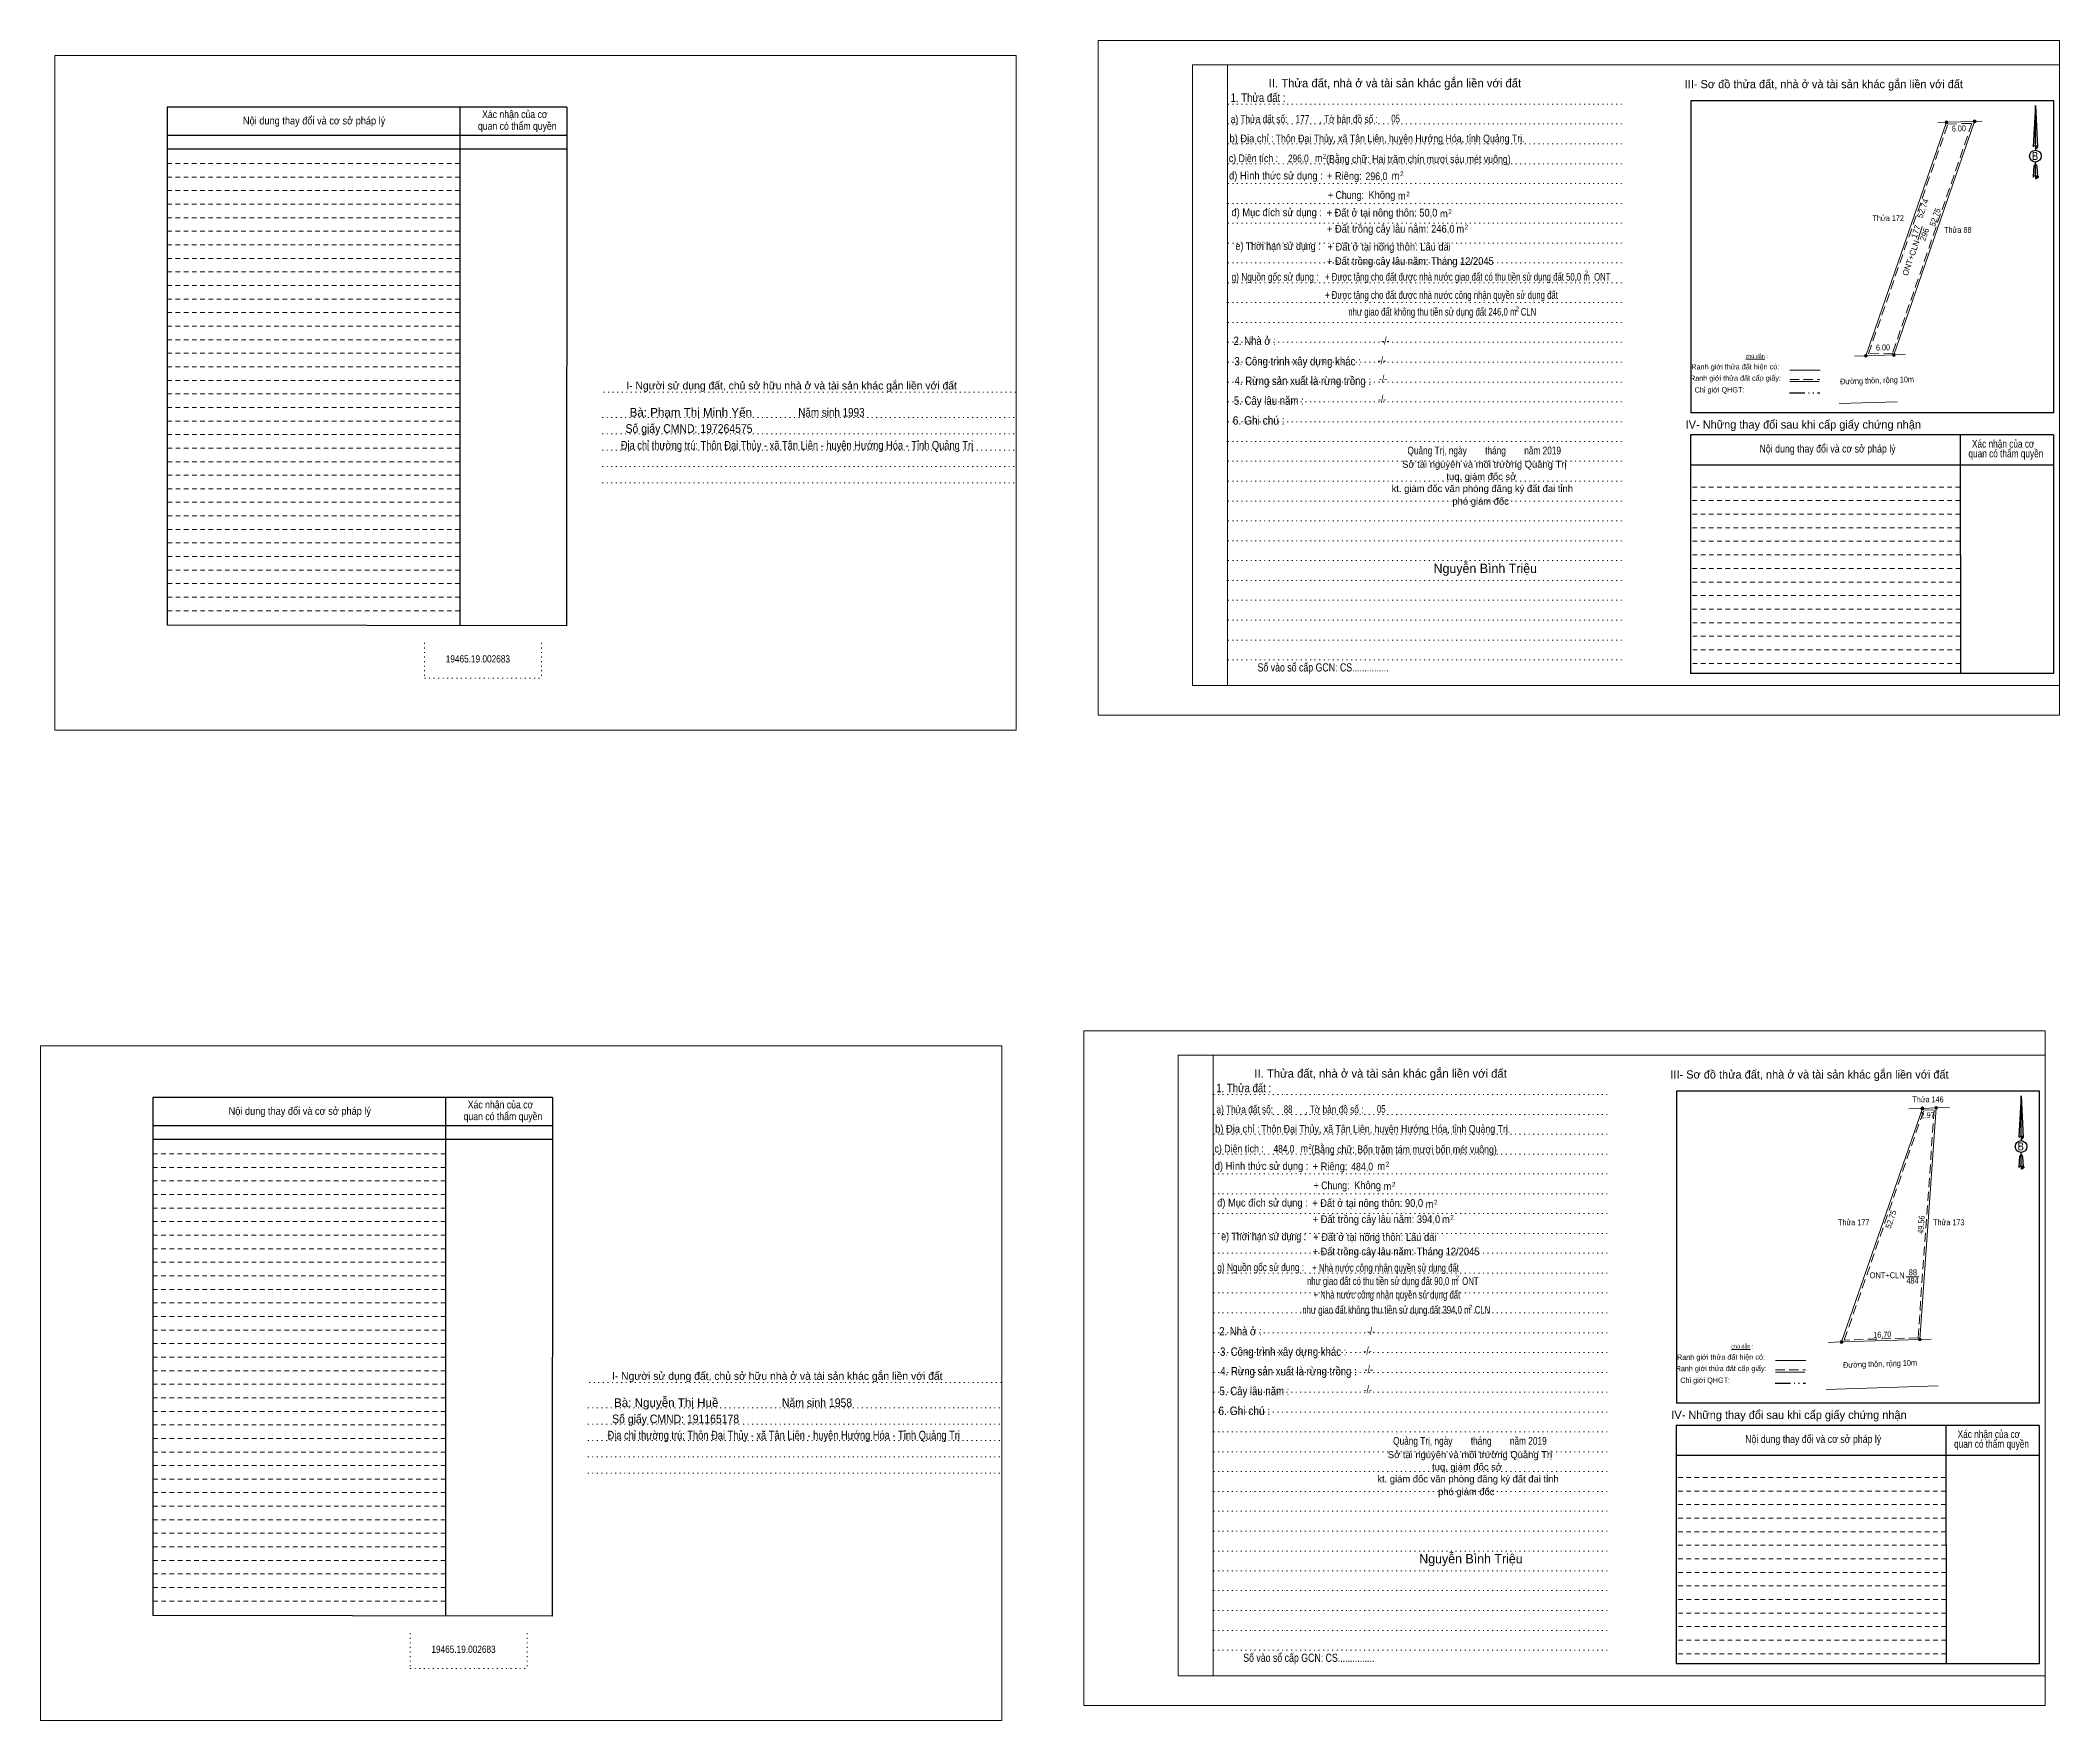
# Model space of a CAD drawing. Header units: metres. Extents: x 550329 to 551621, y 1838551 to 1839359.
# Drawn here: x 551190.3 to 551621.3, y 1838550.9 to 1838909.6 of the extents above; entities that cross this region are included whole.
import ezdxf
from ezdxf.enums import TextEntityAlignment as Align

# ---------------------------------------------------------------- set-up
doc = ezdxf.new("R2010")
doc.units = ezdxf.units.M
doc.header["$LTSCALE"] = 0.65
doc.header["$PDMODE"] = 32
doc.header["$PDSIZE"] = 0.325
for name, pattern in [('DASH_DOUBLE_DOT', [9.2, 5, -1.2, 0.3, -1.2, 0.3, -1.2]), ('DOTTED', [1.5, 0.3, -1.2]), ('MEDIUM_DASHED', [4.5, 3, -1.5]), ('SHORT_DASHED', [2.7, 1.5, -1.2])]:
    doc.linetypes.add(name, pattern=pattern)
for name, color, linetype, lineweight in [('1', 7, 'DOTTED', 13), ('10', 7, 'Continuous', 13), ('18', 7, 'Continuous', 25), ('2', 7, 'SHORT_DASHED', 13), ('28', 7, 'Continuous', 25), ('55', 7, 'Continuous', 13)]:
    doc.layers.add(name, color=color, linetype=linetype, lineweight=lineweight)

msp = doc.modelspace()

# ---------------------------------------------------------------- texts
at = {"layer": '10'}
for s, height, rotation, width, p in [('6.00', 1.25, 1.956, 0.85, (551599.7837, 1838890.1486)), ('52.75', 1.25, 70.937, 0.95, (551595.2852, 1838871.6259)), ('6.00', 1.25, 1.782, 0.85, (551583.6006, 1838843.4042)), ('Đường thôn, rộng 10m', 1.25, 1.782, 0.9, (551582.3106, 1838836.3818)), ('2.97', 1.25, 1.956, 0.85, (551593.1187, 1838679.5478)), ('52.75', 1.25, 70.937, 0.95, (551585.8552, 1838657.7459)), ('49.56', 1.249, 85.939, 0.9, (551592.3414, 1838656.7608)), ('16.70', 1.25, 1.782, 0.85, (551583.4406, 1838632.7169)), ('Đường thôn, rộng 10m', 1.25, 1.782, 0.9, (551582.9606, 1838626.4818))]:
    msp.add_text(s, height=height, rotation=rotation, dxfattribs=dict(at, width=width)).set_placement(p, align=Align.CENTER)
for s, width, p in [('Thửa 172', 0.85, (551584.69, 1838871)), ('Thửa 88', 0.85, (551599.545, 1838868.48)), ('Thửa 146', 0.85, (551593.17, 1838682.91)), ('Thửa 177', 0.85, (551577.32, 1838656.69)), ('Thửa 173', 0.85, (551597.62, 1838656.69)), ('ONT+CLN', 0.95, (551584.46, 1838645.38)), ('484', 0.85, (551589.86, 1838644.21)), ('88', 0.8, (551589.95, 1838646))]:
    msp.add_text(s, height=1.25, dxfattribs=dict(at, width=width)).set_placement(p, align=Align.CENTER)
for s, rotation, p in [('52.74', 70.933, (551592.6639, 1838873.5008)), ('177', 70.922, (551591.165, 1838868.5357)), ('296', 70.922, (551593.012, 1838867.9457)), ('ONT+CLN', 70.922, (551590.1033, 1838862.9307))]:
    msp.add_text(s, height=1.25, rotation=rotation, dxfattribs=at).set_placement(p, align=Align.CENTER)
at = {"layer": '18'}
for s, height, width, p in [('1. Thửa đất :', 1.8, 0.85, (551450.195, 1838896.45)), ('a) Thửa đất số:              , Tờ bản đồ số : ', 1.65, 0.8, (551460.31, 1838891.95)), ('177', 1.65, 0.8, (551459.67, 1838891.99)), ('05', 1.65, 0.75, (551479.555, 1838892.07)), ('b) Địa chỉ : ', 1.65, 0.9, (551449.12, 1838887.83)), ('Thôn Đại Thủy, xã Tân Liên, huyện Hướng Hóa, tỉnh Quảng Trị.', 1.65, 0.85, (551480.515, 1838887.81)), ('c) Diện tích :                                                   ', 1.65, 0.85, (551462.505, 1838883.59)), ('296,0', 1.65, 0.8, (551458.785, 1838883.55)), (' m', 1.65, 0.85, (551462.875, 1838883.63)), ('2', 1, 0.75, (551464.375, 1838884.35)), ('(Bằng chữ: Hai trăm chín mươi sáu mét vuông)', 1.65, 0.85, (551484.415, 1838883.43)), ('B', 1.728, 0.85, (551616.035, 1838884.03)), ('d) Hình thức sử dụng :', 1.65, 0.9, (551454.005, 1838879.89)), ('+ Riêng: ', 1.65, 0.9, (551468.895, 1838879.81)), ('296,0', 1.65, 0.85, (551475.465, 1838879.75)), (' m', 1.65, 0.9, (551479.265, 1838879.87)), ('2', 1, 0.8, (551480.88, 1838880.59)), ('       + Chung:', 1.65, 0.85, (551467.12, 1838875.75)), ('Không', 1.65, 0.9, (551476.63, 1838875.77)), (' m', 1.65, 0.9, (551480.605, 1838875.57)), ('2', 1, 0.8, (551482.2, 1838876.29)), ('đ) Mục đích sử dụng :', 1.65, 0.9, (551454.185, 1838872.05)), ('+ Đất ở tại nông thôn: 50,0', 1.65, 0.9, (551476.645, 1838871.97)), (' m', 1.65, 0.9, (551489.585, 1838871.77)), ('2', 1, 0.8, (551491.18, 1838872.49)), ('+ Đất trồng cây lâu năm: 246,0', 1.65, 0.9, (551478.515, 1838868.53)), (' m', 1.65, 0.9, (551493.075, 1838868.51)), ('2', 1, 0.8, (551494.67, 1838869.23)), ('e) Thời hạn sử dụng :', 1.65, 0.85, (551454.455, 1838864.85)), ('+ Đất trồng cây lâu năm: Tháng 12/2045', 1.65, 0.9, (551482.685, 1838861.63)), ('+ Đất ở tại nông thôn: Lâu dài', 1.65, 0.9, (551478.17, 1838864.71)), ('g) Nguồn gốc sử dụng :', 1.65, 0.8, (551453.82, 1838858.27)), ('+ Được tặng cho đất được nhà nước giao đất có thu tiền sử dụng đất 50,0 m  ONT', 1.65, 0.75, (551494.96, 1838858.28)), ('2', 1, 0.8, (551520.28, 1838859.44)), ('+ Được tặng cho đất được nhà nước công nhận quyền sử dụng đất', 1.65, 0.75, (551489.345, 1838854.4)), ('như giao đất không thu tiền sử dụng đất 246,0 m  CLN', 1.65, 0.75, (551489.515, 1838850.82)), ('2', 1, 0.8, (551505.51, 1838851.77)), ('2. Nhà ở :', 1.8, 0.85, (551449.495, 1838844.55)), ('3. Công trình xây dựng khác :', 1.8, 0.85, (551458.62, 1838840.19)), ('4. Rừng sản xuất là rừng trồng :', 1.8, 0.85, (551459.755, 1838836.01)), ('5. Cây lâu năm :', 1.8, 0.85, (551452.49, 1838831.79)), ('6. Ghi chú :', 1.8, 0.9, (551450.335, 1838827.55)), ('Quảng Trị, ngày        tháng        năm 2019', 1.65, 0.8, (551498.47, 1838821.21)), ('19465.19.002683', 1.55, 0.85, (551283.68, 1838776.79)), ('Số vào sổ cấp GCN: CS...............', 1.75, 0.8, (551464.08, 1838774.87)), ('1. Thửa đất :', 1.8, 0.85, (551447.135, 1838685.07)), ('a) Thửa đất số:              , Tờ bản đồ số : ', 1.65, 0.8, (551457.25, 1838680.57)), ('88', 1.65, 0.75, (551456.605, 1838680.61)), ('05', 1.65, 0.75, (551476.495, 1838680.69)), ('b) Địa chỉ : ', 1.65, 0.9, (551446.06, 1838676.45)), ('Thôn Đại Thủy, xã Tân Liên, huyện Hướng Hóa, tỉnh Quảng Trị.', 1.65, 0.85, (551477.455, 1838676.43)), ('c) Diện tích :                                                   ', 1.65, 0.85, (551459.445, 1838672.21)), ('484,0', 1.65, 0.8, (551455.725, 1838672.17)), ('2', 1, 0.75, (551461.315, 1838672.97)), ('(Bằng chữ: Bốn trăm tám mươi bốn mét vuông)', 1.65, 0.85, (551481.35, 1838672.05)), ('B', 1.728, 0.85, (551612.975, 1838672.65)), ('d) Hình thức sử dụng :', 1.65, 0.9, (551450.945, 1838668.51)), (' m', 1.65, 0.85, (551459.815, 1838672.25)), ('+ Riêng: ', 1.65, 0.9, (551465.835, 1838668.43)), ('484,0', 1.65, 0.85, (551472.405, 1838668.37)), (' m', 1.65, 0.9, (551476.205, 1838668.49)), ('2', 1, 0.8, (551477.82, 1838669.21)), ('       + Chung:', 1.65, 0.85, (551464.06, 1838664.37)), ('Không', 1.65, 0.9, (551473.57, 1838664.39)), (' m', 1.65, 0.9, (551477.545, 1838664.19)), ('2', 1, 0.8, (551479.14, 1838664.91)), ('đ) Mục đích sử dụng :', 1.65, 0.9, (551451.125, 1838660.67)), ('+ Đất ở tại nông thôn: 90,0', 1.65, 0.9, (551473.585, 1838660.59)), (' m', 1.65, 0.9, (551486.525, 1838660.39)), ('2', 1, 0.8, (551488.12, 1838661.11)), ('+ Đất trồng cây lâu năm: 394,0', 1.65, 0.9, (551475.455, 1838657.15)), (' m', 1.65, 0.9, (551490.015, 1838657.13)), ('2', 1, 0.8, (551491.61, 1838657.85)), ('e) Thời hạn sử dụng :', 1.65, 0.85, (551451.395, 1838653.47)), ('+ Đất trồng cây lâu năm: Tháng 12/2045', 1.65, 0.9, (551479.625, 1838650.25)), ('+ Đất ở tại nông thôn: Lâu dài', 1.65, 0.9, (551475.11, 1838653.33)), ('g) Nguồn gốc sử dụng :', 1.65, 0.8, (551450.76, 1838646.89)), ('+ Nhà nước công nhận quyền sử dụng đất ', 1.65, 0.75, (551477.64, 1838646.78)), ('như giao đất có thu tiền sử dụng đất 90,0 m  ONT', 1.65, 0.75, (551478.945, 1838643.94)), ('2', 1, 0.8, (551492.72, 1838644.94)), ('như giao đất không thu tiền sử dụng đất 394,0 m  CLN', 1.65, 0.75, (551479.705, 1838637.8)), ('+ Nhà nước công nhận quyền sử dụng đất ', 1.65, 0.75, (551477.92, 1838641.03)), ('2', 1, 0.8, (551495.55, 1838638.7)), ('2. Nhà ở :', 1.8, 0.85, (551446.435, 1838633.17)), ('3. Công trình xây dựng khác :', 1.8, 0.85, (551455.56, 1838628.81)), ('4. Rừng sản xuất là rừng trồng :', 1.8, 0.85, (551456.695, 1838624.63)), ('5. Cây lâu năm :', 1.8, 0.85, (551449.43, 1838620.41)), ('6. Ghi chú :', 1.8, 0.9, (551447.275, 1838616.17)), ('Quảng Trị, ngày        tháng        năm 2019', 1.65, 0.8, (551495.41, 1838609.83)), ('19465.19.002683', 1.55, 0.85, (551280.62, 1838565.41)), ('Số vào sổ cấp GCN: CS...............', 1.75, 0.8, (551461.02, 1838563.49))]:
    msp.add_text(s, height=height, dxfattribs=dict(at, width=width)).set_placement(p, align=Align.CENTER)
for s, height, p in [('II. Thửa đất, nhà ở và tài sản khác gắn liền với đất', 1.8, (551479.41, 1838899.55)), ('Sở tài nguyên và môi trường Quảng Trị', 1.5, (551498.49, 1838818.35)), ('tuq. giám đốc sở', 1.5, (551497.86, 1838815.73)), ('kt. giám đốc văn phòng đăng ký đất đai tỉnh', 1.5, (551498.055, 1838813.17)), ('phó giám đốc', 1.5, (551497.705, 1838810.45)), ('Nguyễn Bình Triệu', 1.98, (551498.695, 1838795.89)), ('II. Thửa đất, nhà ở và tài sản khác gắn liền với đất', 1.8, (551476.35, 1838688.17)), ('Sở tài nguyên và môi trường Quảng Trị', 1.5, (551495.43, 1838606.97)), ('tuq. giám đốc sở', 1.5, (551494.8, 1838604.35)), ('kt. giám đốc văn phòng đăng ký đất đai tỉnh', 1.5, (551494.995, 1838601.79)), ('phó giám đốc', 1.5, (551494.645, 1838599.07)), ('Nguyễn Bình Triệu', 1.98, (551495.635, 1838584.51))]:
    msp.add_text(s, height=height, dxfattribs=at).set_placement(p, align=Align.CENTER)
at = {"layer": '2'}
for s, width, p in [('Nội dung thay đổi và cơ sở pháp lý', 0.9, (551248.74, 1838891.63)), ('Nội dung thay đổi và cơ sở pháp lý', 0.9, (551248.74, 1838891.63)), ('Xác nhận của cơ', 0.85, (551291.575, 1838892.99)), ('Xác nhận của cơ', 0.85, (551291.575, 1838892.99)), (' quan có thẩm quyền', 0.85, (551291.835, 1838890.49)), (' quan có thẩm quyền', 0.85, (551291.835, 1838890.49)), ('Xác nhận của cơ', 0.85, (551288.515, 1838681.61)), ('Xác nhận của cơ', 0.85, (551288.515, 1838681.61)), ('Nội dung thay đổi và cơ sở pháp lý', 0.9, (551245.68, 1838680.25)), ('Nội dung thay đổi và cơ sở pháp lý', 0.9, (551245.68, 1838680.25)), (' quan có thẩm quyền', 0.85, (551288.775, 1838679.11)), (' quan có thẩm quyền', 0.85, (551288.775, 1838679.11))]:
    msp.add_text(s, height=1.63, dxfattribs=dict(at, width=width)).set_placement(p, align=Align.CENTER)
at = {"layer": '28'}
for s, height, p in [('III- Sơ đồ thửa đất, nhà ở và tài sản khác gắn liền với đất', 1.75, (551570.95, 1838899.37)), ('I- Người sử dụng đất, chủ sở hữu nhà ở và tài sản khác gắn liền với đất', 1.653, (551350.635, 1838835.07)), ('Bà: Phạm Thị Minh Yến', 1.85, (551329.12, 1838829.27)), ('IV- Những thay đổi sau khi cấp giấy chứng nhận', 1.75, (551566.575, 1838826.71)), ('III- Sơ đồ thửa đất, nhà ở và tài sản khác gắn liền với đất', 1.75, (551567.89, 1838687.99)), ('I- Người sử dụng đất, chủ sở hữu nhà ở và tài sản khác gắn liền với đất', 1.653, (551347.575, 1838623.69)), ('Bà: Nguyễn Thị Huề', 1.85, (551323.88, 1838617.9)), ('IV- Những thay đổi sau khi cấp giấy chứng nhận', 1.75, (551563.515, 1838615.33))]:
    msp.add_text(s, height=height, dxfattribs=at).set_placement(p, align=Align.CENTER)
for s, height, width, p in [('-/-', 1.65, 0.85, (551477.365, 1838844.65)), ('-/-', 1.65, 0.85, (551476.625, 1838840.45)), ('-/-', 1.65, 0.85, (551476.885, 1838836.51)), ('-/-', 1.65, 0.85, (551476.675, 1838832.19)), ('Năm sinh 1993', 1.85, 0.85, (551359.135, 1838829.26)), ('Số giấy CMND: 197264575', 1.85, 0.9, (551328.75, 1838825.8)), ('Xác nhận của cơ', 1.65, 0.8, (551609.225, 1838822.65)), ('Địa chỉ thường trú: Thôn Đại Thủy - xã Tân Liên - huyện Hướng Hóa - Tỉnh Quảng Trị', 1.85, 0.8, (551351.785, 1838822.23)), ('Nội dung thay đổi và cơ sở pháp lý', 1.65, 0.85, (551571.74, 1838821.61)), (' quan có thẩm quyền', 1.65, 0.8, (551609.555, 1838820.57)), ('-/-', 1.65, 0.85, (551474.305, 1838633.27)), ('-/-', 1.65, 0.85, (551473.565, 1838629.07)), ('-/-', 1.65, 0.85, (551473.825, 1838625.13)), ('-/-', 1.65, 0.85, (551473.615, 1838620.81)), ('Năm sinh 1958', 1.85, 0.9, (551356.07, 1838617.88)), ('Số giấy CMND: 191165178', 1.85, 0.9, (551325.89, 1838614.42)), ('Địa chỉ thường trú: Thôn Đại Thủy - xã Tân Liên - huyện Hướng Hóa - Tỉnh Quảng Trị', 1.85, 0.8, (551348.965, 1838610.95)), ('Nội dung thay đổi và cơ sở pháp lý', 1.65, 0.85, (551568.68, 1838610.23)), (' quan có thẩm quyền', 1.65, 0.8, (551606.495, 1838609.19)), ('Xác nhận của cơ', 1.65, 0.8, (551606.165, 1838611.27))]:
    msp.add_text(s, height=height, dxfattribs=dict(at, width=width)).set_placement(p, align=Align.CENTER)
at = {"layer": '55'}
for p in [(551556.6148, 1838841.7688), (551553.5548, 1838630.3888)]:
    msp.add_text('chú dẫn :', height=0.8323, rotation=359.976, dxfattribs=at).set_placement(p, align=Align.CENTER)
at = {"layer": '55', "width": 0.9}
for s, height, p in [('Ranh giới thửa đất cấp giấy:', 1.12, (551552.0938, 1838836.9281)), ('Ranh giới thửa đất hiện có:', 1.13, (551552.0538, 1838839.3476)), ('Chỉ giới QHGT:', 1.125, (551548.6888, 1838834.4204)), ('Ranh giới thửa đất cấp giấy:', 1.12, (551549.0338, 1838625.5481)), ('Ranh giới thửa đất hiện có:', 1.13, (551548.9938, 1838627.9676)), ('Chỉ giới QHGT:', 1.125, (551545.6288, 1838623.0404))]:
    msp.add_text(s, height=height, rotation=0.127, dxfattribs=at).set_placement(p, align=Align.CENTER)

# ---------------------------------------------------------------- hatches: boundary and pattern name
at = {"layer": '10'}
for points in [[(551597.43, 1838892.09, 1), (551596.83, 1838892.09, 1)], [(551603.43, 1838892.29, 1), (551602.83, 1838892.29, 1)], [(551580.2, 1838842.24, 1), (551579.6, 1838842.24, 1)], [(551586.2, 1838842.43, 1), (551585.6, 1838842.43, 1)], [(551592.28, 1838681.62, 1), (551591.68, 1838681.62, 1)], [(551595.24, 1838681.72, 1), (551594.64, 1838681.72, 1)], [(551575.05, 1838631.76, 1), (551574.45, 1838631.76, 1)], [(551591.73, 1838632.28, 1), (551591.13, 1838632.28, 1)]]:
    msp.add_hatch(color=256, dxfattribs=at).paths.add_polyline_path(points)

# ---------------------------------------------------------------- linework, layer by layer
at = {"layer": '1', "linetype": 'Continuous'}
for p, q in [((551436.17, 1838904.37), (551621.27, 1838904.37)), ((551436.17, 1838904.37), (551436.17, 1838771.87)), ((551621.27, 1838904.37), (551621.27, 1838770.75)), ((551436.17, 1838771.87), (551621.27, 1838771.87)), ((551433.11, 1838692.99), (551618.21, 1838692.99)), ((551433.11, 1838692.99), (551433.11, 1838560.49)), ((551618.21, 1838692.99), (551618.21, 1838559.37)), ((551433.11, 1838560.49), (551618.21, 1838560.49))]:
    msp.add_line(p, q, dxfattribs=at)
at = {"layer": '1'}
for p, q in [((551443.67, 1838904.37), (551443.67, 1838771.87)), ((551443.67, 1838904.37), (551443.67, 1838771.87)), ((551443.75, 1838895.95), (551528.29, 1838895.95)), ((551443.75, 1838891.73), (551528.29, 1838891.73)), ((551443.75, 1838887.49), (551528.29, 1838887.49)), ((551443.75, 1838883.25), (551528.29, 1838883.25)), ((551443.75, 1838879.01), (551528.29, 1838879.01)), ((551443.75, 1838874.77), (551528.29, 1838874.77)), ((551443.75, 1838870.55), (551528.29, 1838870.55)), ((551443.75, 1838866.31), (551528.29, 1838866.31)), ((551443.75, 1838862.07), (551528.29, 1838862.07)), ((551443.75, 1838857.83), (551528.29, 1838857.83)), ((551443.75, 1838853.61), (551528.29, 1838853.61)), ((551443.75, 1838849.37), (551528.29, 1838849.37)), ((551443.75, 1838845.13), (551528.29, 1838845.13)), ((551443.75, 1838840.89), (551528.29, 1838840.89)), ((551310.5, 1838834.51), (551398.56, 1838834.51)), ((551443.75, 1838836.65), (551528.29, 1838836.65)), ((551310.21, 1838829.11), (551398.26, 1838829.11)), ((551443.75, 1838832.43), (551528.29, 1838832.43)), ((551310.21, 1838825.61), (551398.26, 1838825.61)), ((551443.75, 1838828.19), (551528.29, 1838828.19)), ((551310.21, 1838822.11), (551398.26, 1838822.11)), ((551443.75, 1838823.95), (551528.29, 1838823.95)), ((551310.21, 1838818.61), (551398.26, 1838818.61)), ((551443.75, 1838819.73), (551528.29, 1838819.73)), ((551310.21, 1838815.11), (551398.26, 1838815.11)), ((551443.75, 1838815.49), (551528.29, 1838815.49)), ((551443.75, 1838811.23), (551528.29, 1838811.23)), ((551443.75, 1838807.01), (551528.29, 1838807.01)), ((551443.75, 1838802.79), (551528.29, 1838802.79)), ((551443.75, 1838798.53), (551528.29, 1838798.53)), ((551443.75, 1838794.29), (551528.29, 1838794.29)), ((551443.75, 1838790.07), (551528.29, 1838790.07)), ((551443.75, 1838785.83), (551528.29, 1838785.83)), ((551443.75, 1838781.59), (551528.29, 1838781.59)), ((551272.28, 1838780.97), (551272.28, 1838773.47)), ((551297.26, 1838780.97), (551297.26, 1838773.47)), ((551443.75, 1838777.35), (551528.29, 1838777.35)), ((551272.28, 1838773.47), (551297.26, 1838773.47)), ((551440.61, 1838692.99), (551440.61, 1838560.49)), ((551440.61, 1838692.99), (551440.61, 1838560.49)), ((551440.69, 1838684.57), (551525.23, 1838684.57)), ((551440.69, 1838680.35), (551525.23, 1838680.35)), ((551440.69, 1838676.11), (551525.23, 1838676.11)), ((551440.69, 1838671.87), (551525.23, 1838671.87)), ((551440.69, 1838667.63), (551525.23, 1838667.63)), ((551440.69, 1838663.39), (551525.23, 1838663.39)), ((551440.69, 1838659.17), (551525.23, 1838659.17)), ((551440.69, 1838654.93), (551525.23, 1838654.93)), ((551440.69, 1838650.69), (551525.23, 1838650.69)), ((551440.69, 1838646.45), (551525.23, 1838646.45)), ((551440.69, 1838642.23), (551525.23, 1838642.23)), ((551440.69, 1838637.99), (551525.23, 1838637.99)), ((551440.69, 1838633.75), (551525.23, 1838633.75)), ((551440.69, 1838629.51), (551525.23, 1838629.51)), ((551307.44, 1838623.13), (551395.5, 1838623.13)), ((551440.69, 1838625.27), (551525.23, 1838625.27)), ((551307.15, 1838617.73), (551395.2, 1838617.73)), ((551440.69, 1838621.05), (551525.23, 1838621.05)), ((551307.15, 1838614.23), (551395.2, 1838614.23)), ((551440.69, 1838616.81), (551525.23, 1838616.81)), ((551307.15, 1838610.73), (551395.2, 1838610.73)), ((551440.69, 1838612.57), (551525.23, 1838612.57)), ((551307.15, 1838607.23), (551395.2, 1838607.23)), ((551440.69, 1838608.35), (551525.23, 1838608.35)), ((551307.15, 1838603.73), (551395.2, 1838603.73)), ((551440.69, 1838604.11), (551525.23, 1838604.11)), ((551440.69, 1838599.85), (551525.23, 1838599.85)), ((551440.69, 1838595.63), (551525.23, 1838595.63)), ((551440.69, 1838591.41), (551525.23, 1838591.41)), ((551440.69, 1838587.15), (551525.23, 1838587.15)), ((551440.69, 1838582.91), (551525.23, 1838582.91)), ((551440.69, 1838578.69), (551525.23, 1838578.69)), ((551440.69, 1838574.45), (551525.23, 1838574.45)), ((551440.69, 1838570.21), (551525.23, 1838570.21)), ((551269.22, 1838569.59), (551269.22, 1838562.09)), ((551294.2, 1838569.59), (551294.2, 1838562.09)), ((551440.69, 1838565.97), (551525.23, 1838565.97)), ((551269.22, 1838562.09), (551294.2, 1838562.09))]:
    msp.add_line(p, q, dxfattribs=at)
at = {"layer": '1', "linetype": 'Continuous'}
for points in [[(551193.37, 1838762.33), (551398.57, 1838762.33), (551398.57, 1838906.33), (551193.37, 1838906.33)], [(551193.37, 1838906.33), (551398.57, 1838906.33), (551398.57, 1838762.33), (551193.37, 1838762.33)], [(551193.37, 1838762.33), (551398.57, 1838762.33), (551398.57, 1838906.33), (551193.37, 1838906.33)], [(551416.07, 1838765.57), (551621.27, 1838765.57), (551621.27, 1838909.57), (551416.07, 1838909.57)], [(551443.67, 1838904.37), (551621.27, 1838904.37), (551621.27, 1838771.87), (551443.67, 1838771.87)], [(551413.01, 1838554.19), (551618.21, 1838554.19), (551618.21, 1838698.19), (551413.01, 1838698.19)], [(551190.31, 1838550.95), (551395.51, 1838550.95), (551395.51, 1838694.95), (551190.31, 1838694.95)], [(551190.31, 1838694.95), (551395.51, 1838694.95), (551395.51, 1838550.95), (551190.31, 1838550.95)], [(551190.31, 1838550.95), (551395.51, 1838550.95), (551395.51, 1838694.95), (551190.31, 1838694.95)], [(551440.61, 1838692.99), (551618.21, 1838692.99), (551618.21, 1838560.49), (551440.61, 1838560.49)]]:
    msp.add_lwpolyline(points, close=True, dxfattribs=at)
at = {"layer": '10'}
for p, q in [((551579.9, 1838842.24), (551597.13, 1838892.09)), ((551597.13, 1838892.09), (551595.31, 1838892.03)), ((551603.13, 1838892.29), (551604.72, 1838892.34)), ((551591.94, 1838869.84), (551591.02, 1838866.96)), ((551579.9, 1838842.24), (551577.52, 1838842.16)), ((551579.9, 1838842.24), (551585.9, 1838842.43)), ((551588.28, 1838842.5), (551585.9, 1838842.43)), ((551586.6, 1838832.45), (551574.21, 1838832.06)), ((551591.43, 1838632.28), (551594.94, 1838681.72)), ((551591.98, 1838681.62), (551594.94, 1838681.72)), ((551594.94, 1838681.72), (551597.78, 1838681.82)), ((551588.52, 1838645.67), (551591.24, 1838645.67)), ((551571.87, 1838631.67), (551574.75, 1838631.76)), ((551591.43, 1838632.28), (551574.75, 1838631.76)), ((551593.86, 1838632.36), (551591.43, 1838632.28)), ((551595.38, 1838622.39), (551571.47, 1838621.65))]:
    msp.add_line(p, q, dxfattribs=at)
at = {"layer": '10', "linetype": 'MEDIUM_DASHED'}
for points in [[(551602.56, 1838891.87), (551585.61, 1838842.82), (551580.47, 1838842.66), (551597.42, 1838891.7)], [(551594.51, 1838681.31), (551591.06, 1838632.67), (551575.32, 1838632.18), (551592.27, 1838681.23)]]:
    msp.add_lwpolyline(points, close=True, dxfattribs=at)
at = {"layer": '10'}
for points in [[(551597.13, 1838892.09), (551603.13, 1838892.29), (551585.9, 1838842.43)], [(551589.06, 1838681.52), (551591.98, 1838681.62), (551574.75, 1838631.76)]]:
    msp.add_lwpolyline(points, dxfattribs=at)
for centre in [(551597.13, 1838892.09), (551603.13, 1838892.29), (551579.9, 1838842.24), (551585.9, 1838842.43), (551591.98, 1838681.62), (551594.94, 1838681.72), (551574.75, 1838631.76), (551591.43, 1838632.28)]:
    msp.add_circle(centre, 0.3, dxfattribs=at)
at = {"layer": '18'}
for p, q in [((551616.09, 1838895.67), (551616.55, 1838886.81)), ((551616.09, 1838895.67), (551616.55, 1838886.81)), ((551616.09, 1838895.67), (551616.55, 1838886.81)), ((551615.71, 1838888.21), (551615.63, 1838886.83)), ((551616.09, 1838887.11), (551616.09, 1838886.77)), ((551616.09, 1838886.77), (551616.09, 1838886.51)), ((551616.09, 1838886.51), (551616.09, 1838886.17)), ((551616.09, 1838886.51), (551616.09, 1838886.17)), ((551616.09, 1838886.51), (551616.09, 1838886.17)), ((551616.55, 1838886.81), (551616.55, 1838886.83)), ((551616.09, 1838883.21), (551616.09, 1838883.61)), ((551616.09, 1838883.21), (551616.09, 1838883.61)), ((551616.09, 1838883.21), (551616.09, 1838883.61)), ((551616.09, 1838883.21), (551616.43, 1838882.71)), ((551616.09, 1838883.21), (551616.43, 1838882.71)), ((551616.09, 1838883.21), (551616.43, 1838882.71)), ((551616.09, 1838880.71), (551616.09, 1838880.37)), ((551616.43, 1838882.71), (551616.55, 1838880.41)), ((551616.43, 1838882.71), (551616.55, 1838880.41)), ((551616.43, 1838882.71), (551616.55, 1838880.41)), ((551616.09, 1838880.37), (551616.09, 1838880.11)), ((551613.03, 1838684.29), (551613.49, 1838675.43)), ((551613.03, 1838684.29), (551613.49, 1838675.43)), ((551613.03, 1838684.29), (551613.49, 1838675.43)), ((551612.65, 1838676.83), (551612.57, 1838675.45)), ((551613.03, 1838675.73), (551613.03, 1838675.39)), ((551613.03, 1838675.39), (551613.03, 1838675.13)), ((551613.03, 1838675.13), (551613.03, 1838674.79)), ((551613.03, 1838675.13), (551613.03, 1838674.79)), ((551613.03, 1838675.13), (551613.03, 1838674.79)), ((551613.49, 1838675.43), (551613.49, 1838675.45)), ((551613.03, 1838671.83), (551613.03, 1838672.23)), ((551613.03, 1838671.83), (551613.03, 1838672.23)), ((551613.03, 1838671.83), (551613.03, 1838672.23)), ((551613.03, 1838671.83), (551613.37, 1838671.33)), ((551613.03, 1838671.83), (551613.37, 1838671.33)), ((551613.03, 1838671.83), (551613.37, 1838671.33)), ((551613.03, 1838669.33), (551613.03, 1838668.99)), ((551613.37, 1838671.33), (551613.49, 1838669.03)), ((551613.37, 1838671.33), (551613.49, 1838669.03)), ((551613.37, 1838671.33), (551613.49, 1838669.03)), ((551613.03, 1838668.99), (551613.03, 1838668.73))]:
    msp.add_line(p, q, dxfattribs=at)
for points in [[(551616.09, 1838887.11), (551616.09, 1838895.67), (551615.71, 1838888.21)], [(551616.09, 1838880.71), (551616.09, 1838883.21), (551615.75, 1838882.71), (551615.71, 1838881.77), (551615.63, 1838880.41)], [(551613.03, 1838675.73), (551613.03, 1838684.29), (551612.65, 1838676.83)], [(551613.03, 1838669.33), (551613.03, 1838671.83), (551612.69, 1838671.33), (551612.65, 1838670.39), (551612.57, 1838669.03)]]:
    msp.add_lwpolyline(points, dxfattribs=at)
for centre in [(551616.1036, 1838884.8597), (551613.0436, 1838673.4797)]:
    msp.add_ellipse(centre, major_axis=(0, 1.258), ratio=0.983453, dxfattribs=at)
for centre, start_param, end_param in [((551616.104, 1838886.7982), 1.57079633, 3.07445202), ((551616.104, 1838886.7982), 0.06714063, 1.57079633), ((551616.104, 1838886.7982), 4.71238898, 6.28318531), ((551616.104, 1838880.3777), 2.49106941, 3.07427841), ((551616.104, 1838880.3777), 1.57079633, 2.49106941), ((551616.104, 1838880.3777), 0.06714063, 1.57079633), ((551616.104, 1838880.3777), 4.71238898, 6.28318531), ((551613.044, 1838675.4182), 1.57079633, 3.07445202), ((551613.044, 1838675.4182), 0.06714063, 1.57079633), ((551613.044, 1838675.4182), 4.71238898, 6.28318531), ((551613.044, 1838668.9977), 1.57079633, 2.49106941), ((551613.044, 1838668.9977), 0.06714063, 1.57079633), ((551613.044, 1838668.9977), 2.49106941, 3.07427841), ((551613.044, 1838668.9977), 4.71238898, 6.28318531)]:
    msp.add_ellipse(centre, major_axis=(0.4535, 0), ratio=0.655448, start_param=start_param, end_param=end_param, dxfattribs=at)
for p in [(551616.55, 1838880.41), (551613.49, 1838669.03)]:
    msp.add_point(p, dxfattribs=at)
at = {"layer": '2', "linetype": 'Continuous', "lineweight": 25}
for p, q in [((551302.64, 1838895.29), (551217.37, 1838895.29)), ((551217.37, 1838895.29), (551217.37, 1838784.77)), ((551279.8, 1838895.29), (551279.83, 1838784.69)), ((551302.64, 1838889.25), (551217.48, 1838889.25)), ((551302.64, 1838886.37), (551217.48, 1838886.37)), ((551299.58, 1838683.91), (551214.31, 1838683.91)), ((551214.31, 1838683.91), (551214.31, 1838573.39)), ((551276.74, 1838683.91), (551276.77, 1838573.31)), ((551299.58, 1838677.87), (551214.42, 1838677.87)), ((551299.58, 1838674.99), (551214.42, 1838674.99))]:
    msp.add_line(p, q, dxfattribs=at)
at = {"layer": '2'}
for p, q in [((551279.8, 1838883.29), (551217.36, 1838883.29)), ((551279.8, 1838880.41), (551217.36, 1838880.41)), ((551279.8, 1838880.41), (551217.37, 1838880.41)), ((551279.8, 1838877.51), (551217.37, 1838877.51)), ((551279.8, 1838874.61), (551217.37, 1838874.61)), ((551279.8, 1838871.73), (551217.37, 1838871.73)), ((551279.8, 1838868.83), (551217.37, 1838868.83)), ((551279.8, 1838865.95), (551217.37, 1838865.95)), ((551279.81, 1838863.05), (551217.37, 1838863.05)), ((551279.81, 1838860.15), (551217.37, 1838860.15)), ((551279.81, 1838857.27), (551217.37, 1838857.27)), ((551279.82, 1838854.37), (551217.37, 1838854.37)), ((551279.82, 1838851.47), (551217.37, 1838851.47)), ((551279.82, 1838848.59), (551217.37, 1838848.59)), ((551279.82, 1838845.69), (551217.37, 1838845.69)), ((551279.82, 1838842.81), (551217.37, 1838842.81)), ((551279.82, 1838839.91), (551217.37, 1838839.91)), ((551279.82, 1838837.01), (551217.37, 1838837.01)), ((551279.82, 1838834.13), (551217.37, 1838834.13)), ((551279.82, 1838831.23), (551217.37, 1838831.23)), ((551279.82, 1838828.33), (551217.37, 1838828.33)), ((551279.82, 1838825.45), (551217.37, 1838825.45)), ((551279.83, 1838822.55), (551217.37, 1838822.55)), ((551279.83, 1838819.65), (551217.37, 1838819.65)), ((551279.83, 1838816.77), (551217.37, 1838816.77)), ((551279.83, 1838813.87), (551217.37, 1838813.87)), ((551279.84, 1838810.99), (551217.37, 1838810.99)), ((551279.84, 1838808.09), (551217.37, 1838808.09)), ((551600.05, 1838811.33), (551542.47, 1838811.33)), ((551600.05, 1838808.43), (551542.47, 1838808.43)), ((551279.84, 1838805.19), (551217.37, 1838805.19)), ((551600.05, 1838805.53), (551542.47, 1838805.53)), ((551279.84, 1838802.31), (551217.37, 1838802.31)), ((551279.84, 1838799.41), (551217.37, 1838799.41)), ((551600.05, 1838802.65), (551542.47, 1838802.65)), ((551600.07, 1838799.75), (551542.47, 1838799.75)), ((551279.84, 1838796.51), (551217.37, 1838796.51)), ((551600.07, 1838796.87), (551542.47, 1838796.87)), ((551279.84, 1838793.63), (551217.37, 1838793.63)), ((551279.84, 1838790.73), (551217.37, 1838790.73)), ((551600.07, 1838793.97), (551542.47, 1838793.97)), ((551600.07, 1838791.07), (551542.47, 1838791.07)), ((551279.84, 1838787.85), (551217.37, 1838787.85)), ((551600.07, 1838788.19), (551542.47, 1838788.19)), ((551600.09, 1838785.29), (551542.47, 1838785.29)), ((551600.09, 1838782.39), (551542.47, 1838782.39)), ((551600.09, 1838779.51), (551542.47, 1838779.51)), ((551600.09, 1838776.61), (551542.47, 1838776.61)), ((551276.74, 1838671.91), (551214.3, 1838671.91)), ((551276.74, 1838669.03), (551214.3, 1838669.03)), ((551276.74, 1838669.03), (551214.31, 1838669.03)), ((551276.74, 1838666.13), (551214.31, 1838666.13)), ((551276.74, 1838663.23), (551214.31, 1838663.23)), ((551276.74, 1838660.35), (551214.31, 1838660.35)), ((551276.74, 1838657.45), (551214.31, 1838657.45)), ((551276.74, 1838654.57), (551214.31, 1838654.57)), ((551276.75, 1838651.67), (551214.31, 1838651.67)), ((551276.75, 1838648.77), (551214.31, 1838648.77)), ((551276.75, 1838645.89), (551214.31, 1838645.89)), ((551276.76, 1838642.99), (551214.31, 1838642.99)), ((551276.76, 1838640.09), (551214.31, 1838640.09)), ((551276.76, 1838637.21), (551214.31, 1838637.21)), ((551276.76, 1838634.31), (551214.31, 1838634.31)), ((551276.76, 1838631.43), (551214.31, 1838631.43)), ((551276.76, 1838628.53), (551214.31, 1838628.53)), ((551276.76, 1838625.63), (551214.31, 1838625.63)), ((551276.76, 1838622.75), (551214.31, 1838622.75)), ((551276.76, 1838619.85), (551214.31, 1838619.85)), ((551276.76, 1838616.95), (551214.31, 1838616.95)), ((551276.76, 1838614.07), (551214.31, 1838614.07)), ((551276.77, 1838611.17), (551214.31, 1838611.17)), ((551276.77, 1838608.27), (551214.31, 1838608.27)), ((551276.77, 1838605.39), (551214.31, 1838605.39)), ((551276.77, 1838602.49), (551214.31, 1838602.49)), ((551276.78, 1838599.61), (551214.31, 1838599.61)), ((551276.78, 1838596.71), (551214.31, 1838596.71)), ((551596.99, 1838599.95), (551539.41, 1838599.95)), ((551596.99, 1838597.05), (551539.41, 1838597.05)), ((551276.78, 1838593.81), (551214.31, 1838593.81)), ((551596.99, 1838594.15), (551539.41, 1838594.15)), ((551276.78, 1838590.93), (551214.31, 1838590.93)), ((551276.78, 1838588.03), (551214.31, 1838588.03)), ((551596.99, 1838591.27), (551539.41, 1838591.27)), ((551597.01, 1838588.37), (551539.41, 1838588.37)), ((551276.78, 1838585.13), (551214.31, 1838585.13)), ((551597.01, 1838585.49), (551539.41, 1838585.49)), ((551276.78, 1838582.25), (551214.31, 1838582.25)), ((551276.78, 1838579.35), (551214.31, 1838579.35)), ((551597.01, 1838582.59), (551539.41, 1838582.59)), ((551597.01, 1838579.69), (551539.41, 1838579.69)), ((551276.78, 1838576.47), (551214.31, 1838576.47)), ((551597.01, 1838576.81), (551539.41, 1838576.81)), ((551597.03, 1838573.91), (551539.41, 1838573.91)), ((551597.03, 1838571.01), (551539.41, 1838571.01)), ((551597.03, 1838568.13), (551539.41, 1838568.13)), ((551597.03, 1838565.23), (551539.41, 1838565.23))]:
    msp.add_line(p, q, dxfattribs=at)
at = {"layer": '2', "linetype": 'Continuous', "lineweight": 25}
for points in [[(551302.64, 1838895.29), (551302.59, 1838784.65), (551217.37, 1838784.77)], [(551299.58, 1838683.91), (551299.53, 1838573.27), (551214.31, 1838573.39)]]:
    msp.add_lwpolyline(points, dxfattribs=at)
at = {"layer": '28'}
for p, q in [((551620.07, 1838830.05), (551542.55, 1838830.05)), ((551600.05, 1838825.35), (551600.09, 1838774.47)), ((551619.99, 1838825.35), (551619.95, 1838774.47)), ((551619.99, 1838818.89), (551542.47, 1838818.89)), ((551619.95, 1838774.47), (551542.47, 1838774.47)), ((551617.01, 1838618.67), (551539.49, 1838618.67)), ((551596.99, 1838613.97), (551597.03, 1838563.09)), ((551616.93, 1838613.97), (551616.89, 1838563.09)), ((551616.93, 1838607.51), (551539.41, 1838607.51)), ((551616.89, 1838563.09), (551539.41, 1838563.09))]:
    msp.add_line(p, q, dxfattribs=at)
at = {"layer": '28', "linetype": 'SHORT_DASHED', "lineweight": 13}
for p, q in [((551600.05, 1838814.21), (551542.47, 1838814.21)), ((551596.99, 1838602.83), (551539.41, 1838602.83))]:
    msp.add_line(p, q, dxfattribs=at)
at = {"layer": '28'}
for points in [[(551620.07, 1838830.05), (551620.07, 1838896.69), (551542.55, 1838896.69), (551542.55, 1838830.05)], [(551619.99, 1838825.35), (551542.47, 1838825.35), (551542.47, 1838774.47)], [(551617.01, 1838618.67), (551617.01, 1838685.31), (551539.49, 1838685.31), (551539.49, 1838618.67)], [(551616.93, 1838613.97), (551539.41, 1838613.97), (551539.41, 1838563.09)]]:
    msp.add_lwpolyline(points, dxfattribs=at)
at = {"layer": '55'}
for p, q in [((551554.29, 1838841.55), (551558.36, 1838841.53)), ((551563.66, 1838839.21), (551570.16, 1838839.21)), ((551563.72, 1838836.73), (551569.96, 1838836.73)), ((551563.72, 1838836.73), (551569.96, 1838836.73)), ((551551.23, 1838630.17), (551555.3, 1838630.15)), ((551560.6, 1838627.83), (551567.1, 1838627.83)), ((551560.66, 1838625.35), (551566.9, 1838625.35)), ((551560.66, 1838625.35), (551566.9, 1838625.35))]:
    msp.add_line(p, q, dxfattribs=at)
at = {"layer": '55', "linetype": 'DASH_DOUBLE_DOT', "lineweight": 25}
for p, q in [((551563.62, 1838834.35), (551570.12, 1838834.35)), ((551560.56, 1838622.97), (551567.06, 1838622.97))]:
    msp.add_line(p, q, dxfattribs=at)
at = {"layer": '55', "linetype": 'MEDIUM_DASHED'}
for p, q in [((551563.7, 1838837.17), (551570.1, 1838837.17)), ((551560.64, 1838625.79), (551567.04, 1838625.79))]:
    msp.add_line(p, q, dxfattribs=at)

msp.set_redraw_order([(e.dxf.handle, doc.entitydb.next_handle()) for e in msp.query("TEXT MTEXT ATTDEF DIMENSION ARC_DIMENSION")])  # texts and dimensions are drawn at this point

doc.saveas('drawing.dxf')
